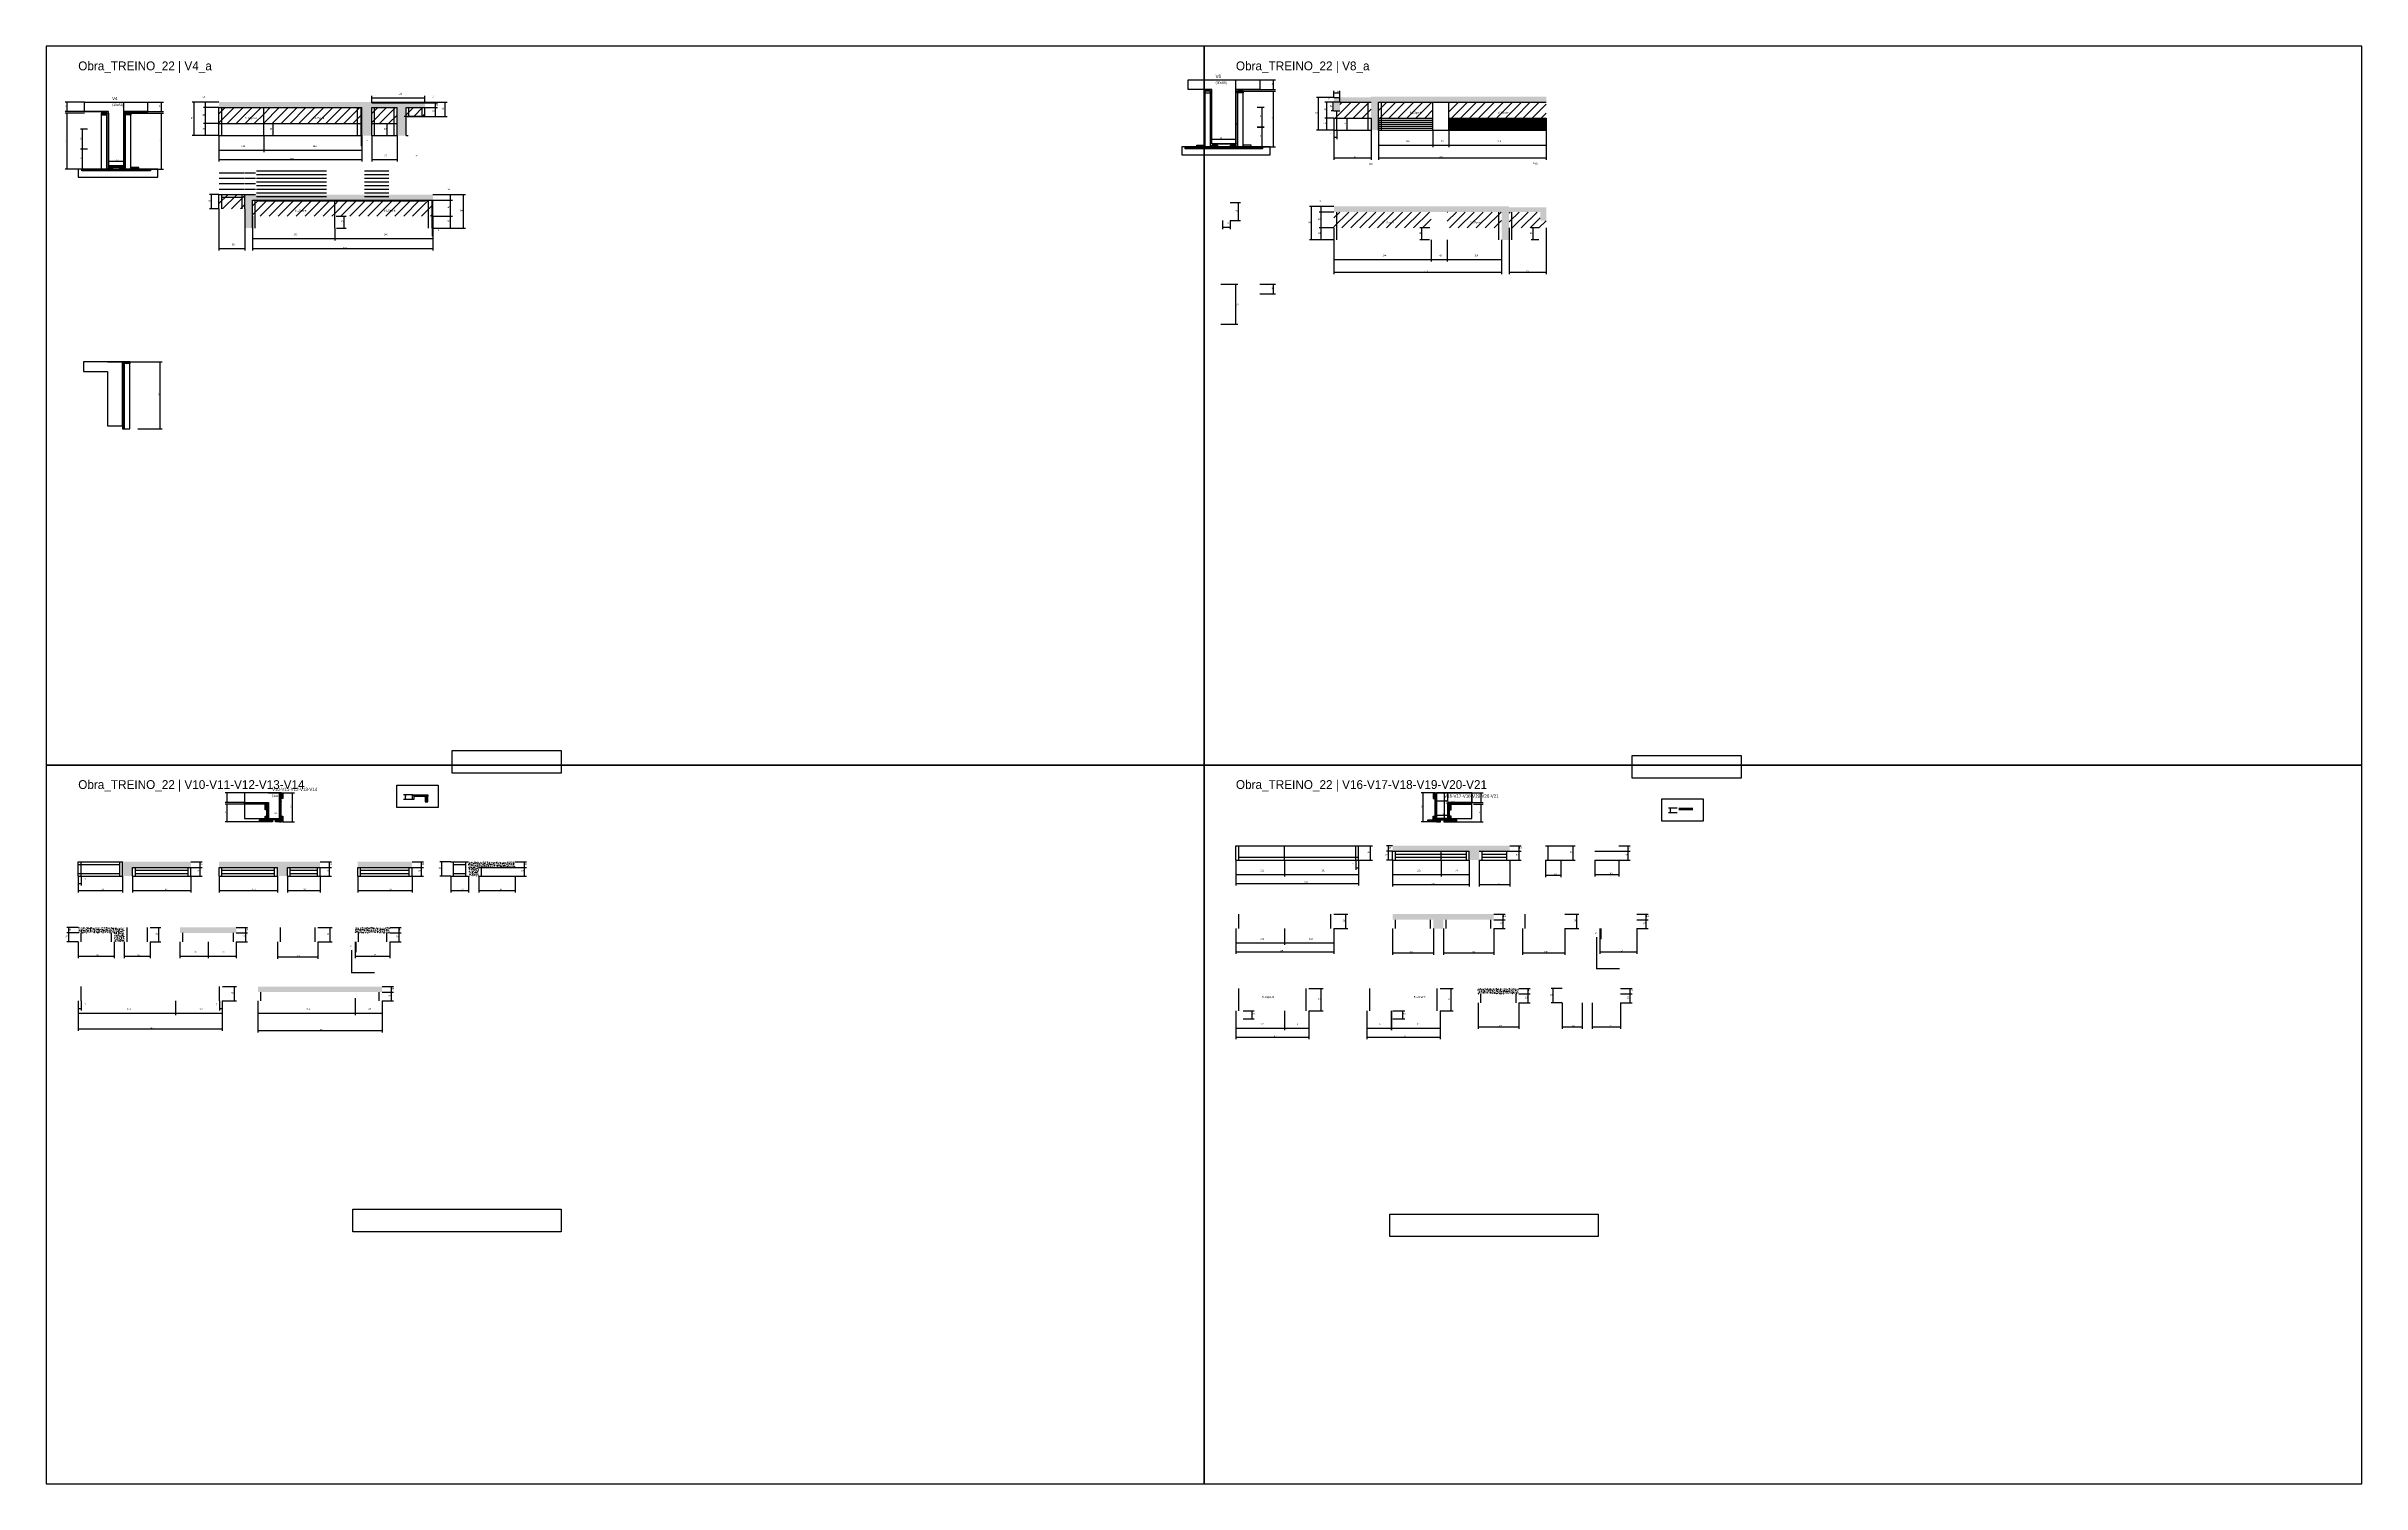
# Model space of a CAD drawing. Header units: metres. Extents: x -41 to 34840, y -36000 to 1848.
# Drawn here: x 29000 to 34800, y -28800 to -25200 of the extents above; entities that cross this region are included whole.
import ezdxf

# ---------------------------------------------------------------- set-up
doc = ezdxf.new("R2010")
doc.units = ezdxf.units.M
for name, color, linetype in [('CELL_BORDER', 8, 'Continuous'), ('CONCRETO', 251, 'Continuous'), ('COTA', 4, 'Continuous'), ('Cota Seção (2x)', 4, 'Continuous'), ('Hachura', 253, 'Continuous'), ('LABEL_ID', 3, 'Continuous'), ('Madeira', 126, 'Continuous'), ('NOMENCLATURA', 7, 'Continuous'), ('Painéis', 200, 'Continuous'), ('SARR_2.2x7', 40, 'Continuous'), ('SCO-___-LAJ', 4, 'Continuous'), ('Texto Seção', 7, 'Continuous')]:
    doc.layers.add(name, color=color, linetype=linetype)

msp = doc.modelspace()

# ---------------------------------------------------------------- hatches: boundary and pattern name
at = {"layer": 'COTA'}
h = msp.add_hatch(dxfattribs=at)
h.set_pattern_fill('AR-CONC', scale=0.03)
h.paths.add_polyline_path([(29815.5, -25353.6), (29878.5, -25353.6), (29878.5, -25423.6), (29901.5, -25423.6), (29901.5, -25375.6), (29901.5, -25353.6), (29948.5, -25353.6), (29948.5, -25341.6), (29815.5, -25341.6), (29815.5, -25339.6), (29432.5, -25339.6), (29432.5, -25353.6), (29790.5, -25353.6), (29790.5, -25423.6), (29815.5, -25423.6)])
h = msp.add_hatch(dxfattribs=at)
h.set_pattern_fill('AR-CONC', scale=0.03)
h.paths.add_polyline_path([(32337.4, -25339.9), (32757.4, -25339.9), (32757.4, -25325.9), (32318.4, -25325.9), (32318.4, -25327.9), (32225.4, -25327.9), (32225.4, -25361.9), (32240.4, -25361.9), (32240.4, -25339.9), (32318.4, -25339.9), (32318.4, -25409.9), (32337.4, -25409.9)])
h = msp.add_hatch(dxfattribs=at)
h.set_pattern_fill('AR-CONC', scale=0.03)
h.paths.add_polyline_path([(29516.5, -25585.2), (29968.5, -25585.2), (29968.5, -25571.2), (29497.5, -25571.2), (29497.5, -25607.2), (29497.5, -25655.2), (29516.5, -25655.2)])
h = msp.add_hatch(dxfattribs=at)
h.set_pattern_fill('AR-CONC', scale=0.03)
h.paths.add_polyline_path([(32664.4, -25615), (32742.4, -25615), (32742.4, -25637), (32757.4, -25637), (32757.4, -25603), (32664.4, -25603), (32664.4, -25601), (32225.4, -25601), (32225.4, -25615), (32645.4, -25615), (32645.4, -25685), (32664.4, -25685)])
h = msp.add_hatch(dxfattribs=at)
h.set_pattern_fill('AR-CONC', scale=0.03)
h.paths.add_polyline_path([(29190.9, -27242.4), (29190.9, -27278.4), (29216.2, -27278.4), (29216.2, -27256.4), (29362.1, -27256.4), (29362.1, -27242.4)])
h = msp.add_hatch(dxfattribs=at)
h.set_pattern_fill('AR-CONC', scale=0.03)
h.paths.add_polyline_path([(29604.1, -27256.4), (29686, -27256.4), (29686, -27242.4), (29432.9, -27242.4), (29432.9, -27256.4), (29578.8, -27256.4), (29578.8, -27278.4), (29604.1, -27278.4)])
h = msp.add_hatch(dxfattribs=at)
h.set_pattern_fill('AR-CONC', scale=0.03)
h.paths.add_polyline_path([(29916.2, -27256.4), (29916.2, -27242.4), (29780.2, -27242.4), (29780.2, -27256.4)])
h = msp.add_hatch(dxfattribs=at)
h.set_pattern_fill('AR-CONC', scale=0.03)
h.paths.add_polyline_path([(30058, -27278.4), (30083.3, -27278.4), (30083.3, -27256.4), (30174.3, -27256.4), (30174.3, -27242.4), (30058, -27242.4)])
h = msp.add_hatch(dxfattribs=at)
h.set_pattern_fill('AR-CONC', scale=0.03)
h.paths.add_polyline_path([(32564.5, -27216.2), (32564.5, -27238.2), (32589.7, -27238.2), (32589.7, -27216.2), (32665.7, -27216.2), (32665.7, -27202.2), (32372.5, -27202.2), (32372.5, -27216.2)])
h = msp.add_hatch(dxfattribs=at)
h.set_pattern_fill('AR-CONC', scale=0.03)
h.paths.add_polyline_path([(32474.5, -27387.5), (32474.5, -27409.5), (32499.7, -27409.5), (32499.7, -27387.5), (32625.7, -27387.5), (32625.7, -27373.5), (32372.5, -27373.5), (32372.5, -27387.5)])
h = msp.add_hatch(dxfattribs=at)
h.set_pattern_fill('AR-CONC', scale=0.03)
h.paths.add_polyline_path([(29195.2, -27406.7), (29080, -27406.7), (29080, -27420.7), (29169.9, -27420.7), (29169.9, -27442.7), (29195.2, -27442.7)])
h = msp.add_hatch(dxfattribs=at)
h.set_pattern_fill('AR-CONC', scale=0.03)
h.paths.add_polyline_path([(29475.7, -27420.7), (29475.7, -27406.7), (29334.8, -27406.7), (29334.8, -27420.7)])
h = msp.add_hatch(dxfattribs=at)
h.set_pattern_fill('AR-CONC', scale=0.03)
h.paths.add_polyline_path([(29860.3, -27420.7), (29860.3, -27406.7), (29773.4, -27406.7), (29773.4, -27420.7)])
h = msp.add_hatch(dxfattribs=at)
h.set_pattern_fill('AR-CONC', scale=0.03)
h.paths.add_polyline_path([(29841, -27568.8), (29841, -27554.8), (29530, -27554.8), (29530, -27568.8)])
h = msp.add_hatch(dxfattribs=at)
h.set_pattern_fill('AR-CONC', scale=0.03)
h.paths.add_polyline_path([(32688.6, -27573.4), (32688.6, -27559.4), (32586.6, -27559.4), (32586.6, -27573.4)])
at = {"layer": 'Hachura'}
h = msp.add_hatch(dxfattribs=at)
h.set_pattern_fill('ANSI31', scale=5)
h.paths.add_polyline_path([(29948.5, -25341.6), (29948.5, -25339.6), (29815.5, -25339.6), (29815.5, -25341.6)])
h = msp.add_hatch(dxfattribs=at)
h.set_pattern_fill('ANSI31', scale=5)
h.paths.add_polyline_path([(32318.4, -25379.9), (32318.4, -25339.9), (32240.4, -25339.9), (32240.4, -25361.9), (32225.4, -25361.9), (32225.4, -25379.9)])
h = msp.add_hatch(dxfattribs=at)
h.set_pattern_fill('ANSI31', scale=5)
h.paths.add_polyline_path([(32473.4, -25379.9), (32473.4, -25339.9), (32337.4, -25339.9), (32337.4, -25379.9)])
h = msp.add_hatch(dxfattribs=at)
h.set_pattern_fill('ANSI31', scale=5)
h.paths.add_polyline_path([(32757.4, -25379.9), (32757.4, -25339.9), (32513.4, -25339.9), (32513.4, -25379.9)])
h = msp.add_hatch(dxfattribs=at)
h.set_pattern_fill('ANSI31', scale=0.5)
h.paths.add_polyline_path([(29137.8, -25367.6), (29137.8, -25372), (29137.8, -25372), (29151.8, -25372), (29151.8, -25372), (29151.8, -25367.6), (29151.8, -25367.6), (29137.8, -25367.6)])
h = msp.add_hatch(color=8, dxfattribs=at)
h.dxf.hatch_style = 1
h.paths.add_polyline_path([(29151.8, -25367.6), (29155.8, -25367.6), (29155.8, -25367.6), (29155.8, -25507.6), (29155.8, -25507.6), (29151.8, -25507.6), (29151.8, -25507.6), (29151.8, -25367.6)])
h = msp.add_hatch(color=8, dxfattribs=at)
h.dxf.hatch_style = 1
h.paths.add_polyline_path([(29253.8, -25367.6), (29253.8, -25363.6), (29253.8, -25363.6), (29193.8, -25363.6), (29193.8, -25363.6), (29193.8, -25367.6), (29193.8, -25367.6), (29253.8, -25367.6)])
h = msp.add_hatch(color=8, dxfattribs=at)
h.dxf.hatch_style = 1
h.paths.add_polyline_path([(29197.8, -25367.6), (29193.8, -25367.6), (29193.8, -25367.6), (29193.8, -25507.6), (29193.8, -25507.6), (29197.8, -25507.6), (29197.8, -25507.6), (29197.8, -25367.6)])
h = msp.add_hatch(dxfattribs=at)
h.set_pattern_fill('ANSI31', scale=0.5)
h.paths.add_polyline_path([(29211.8, -25367.6), (29211.8, -25372), (29211.8, -25372), (29197.8, -25372), (29197.8, -25372), (29197.8, -25367.6), (29197.8, -25367.6), (29211.8, -25367.6)])
h = msp.add_hatch(dxfattribs=at)
h.set_pattern_fill('ANSI31', scale=5)
h.paths.add_polyline_path([(29544.5, -25393.6), (29544.5, -25353.6), (29432.5, -25353.6), (29432.5, -25393.6)])
h = msp.add_hatch(dxfattribs=at)
h.set_pattern_fill('ANSI31', scale=5)
h.paths.add_polyline_path([(29432.5, -25353.6), (29432.5, -25393.6), (29544.5, -25393.6), (29544.5, -25353.6)])
h = msp.add_hatch(dxfattribs=at)
h.set_pattern_fill('ANSI31', scale=5)
h.paths.add_polyline_path([(29544.5, -25353.6), (29544.5, -25393.6), (29788.5, -25393.6), (29788.5, -25353.6)])
h = msp.add_hatch(dxfattribs=at)
h.set_pattern_fill('ANSI31', scale=5)
h.paths.add_polyline_path([(29788.5, -25393.6), (29788.5, -25353.6), (29544.5, -25353.6), (29544.5, -25393.6)])
h = msp.add_hatch(dxfattribs=at)
h.set_pattern_fill('ANSI31', scale=5)
h.paths.add_polyline_path([(29878.5, -25393.6), (29878.5, -25353.6), (29815.5, -25353.6), (29815.5, -25393.6)])
h = msp.add_hatch(dxfattribs=at)
h.set_pattern_fill('ANSI31', scale=5)
h.paths.add_polyline_path([(29815.5, -25393.6), (29878.5, -25393.6), (29878.5, -25353.6), (29815.5, -25353.6)])
h = msp.add_hatch(dxfattribs=at)
h.set_pattern_fill('ANSI31', scale=5)
h.paths.add_polyline_path([(29948.5, -25375.6), (29948.5, -25353.6), (29901.5, -25353.6), (29901.5, -25375.6)])
h = msp.add_hatch(dxfattribs=at)
h.set_pattern_fill('ANSI31', scale=5)
h.paths.add_polyline_path([(29948.5, -25375.6), (29948.5, -25353.6), (29901.5, -25353.6), (29901.5, -25375.6)])
h = msp.add_hatch(color=8, dxfattribs=at)
h.dxf.hatch_style = 1
h.paths.add_polyline_path([(29155.8, -25503.2), (29155.8, -25499.6), (29155.8, -25499.6), (29193.8, -25499.6), (29193.8, -25499.6), (29193.8, -25503.2), (29193.8, -25503.2), (29155.8, -25503.2)])
h = msp.add_hatch(dxfattribs=at)
h.set_pattern_fill('ANSI31', scale=0.5)
h.paths.add_polyline_path([(29155.8, -25507.6), (29155.8, -25503.2), (29155.8, -25503.2), (29165.8, -25503.2), (29165.8, -25503.2), (29165.8, -25507.6), (29165.8, -25507.6), (29155.8, -25507.6)])
h = msp.add_hatch(dxfattribs=at)
h.set_pattern_fill('ANSI31', scale=0.5)
h.paths.add_polyline_path([(29183.8, -25507.6), (29183.8, -25503.2), (29183.8, -25503.2), (29193.8, -25503.2), (29193.8, -25503.2), (29193.8, -25507.6), (29193.8, -25507.6), (29183.8, -25507.6)])
h = msp.add_hatch(dxfattribs=at)
h.set_pattern_fill('ANSI31', scale=0.5)
h.paths.add_polyline_path([(29231.8, -25507.6), (29231.8, -25503.2), (29231.8, -25503.2), (29211.8, -25503.2), (29211.8, -25503.2), (29211.8, -25507.6), (29211.8, -25507.6), (29231.8, -25507.6)])
h = msp.add_hatch(dxfattribs=at)
h.set_pattern_fill('ANSI31', scale=5)
h.paths.add_polyline_path([(29497.5, -25571.2), (29432.5, -25571.2), (29432.5, -25607.2), (29497.5, -25607.2)])
h = msp.add_hatch(dxfattribs=at)
h.set_pattern_fill('ANSI31', scale=5)
h.paths.add_polyline_path([(29722.5, -25625.2), (29722.5, -25585.2), (29516.5, -25585.2), (29516.5, -25625.2)])
h = msp.add_hatch(dxfattribs=at)
h.set_pattern_fill('ANSI31', scale=5)
h.paths.add_polyline_path([(29966.5, -25625.2), (29966.5, -25585.2), (29722.5, -25585.2), (29722.5, -25625.2)])
h = msp.add_hatch(dxfattribs=at)
h.set_pattern_fill('ANSI31', scale=5)
h.paths.add_polyline_path([(32225.4, -25615), (32225.4, -25655), (32469.4, -25655), (32469.4, -25615)])
h = msp.add_hatch(dxfattribs=at)
h.set_pattern_fill('ANSI31', scale=5)
h.paths.add_polyline_path([(32509.4, -25615), (32509.4, -25655), (32645.4, -25655), (32645.4, -25615)])
h = msp.add_hatch(dxfattribs=at)
h.set_pattern_fill('ANSI31', scale=5)
h.paths.add_polyline_path([(32757.4, -25655), (32757.4, -25637), (32742.4, -25637), (32742.4, -25615), (32664.4, -25615), (32664.4, -25655)])
h = msp.add_hatch(color=8, dxfattribs=at)
h.dxf.hatch_style = 1
h.paths.add_polyline_path([(29195.1, -25990.2), (29191.1, -25990.2), (29191.1, -25990.2), (29191.1, -26158.2), (29191.1, -26158.2), (29195.1, -26158.2), (29195.1, -26158.2), (29195.1, -25990.2)])
h = msp.add_hatch(dxfattribs=at)
h.set_pattern_fill('ANSI31', scale=0.5)
h.paths.add_polyline_path([(29209.1, -25990.2), (29209.1, -25994.6), (29209.1, -25994.6), (29195.1, -25994.6), (29195.1, -25994.6), (29195.1, -25990.2), (29195.1, -25990.2), (29209.1, -25990.2)])
h = msp.add_hatch(color=8, dxfattribs=at)
h.dxf.hatch_style = 1
h.paths.add_polyline_path([(29588.5, -27070), (29584.5, -27070), (29584.5, -27070), (29584.5, -27142), (29584.5, -27142), (29588.5, -27142), (29588.5, -27142), (29588.5, -27070)])
h = msp.add_hatch(dxfattribs=at)
h.set_pattern_fill('ANSI31', scale=0.5)
h.paths.add_polyline_path([(29592.9, -27084), (29588.5, -27084), (29588.5, -27084), (29588.5, -27070), (29588.5, -27070), (29592.9, -27070), (29592.9, -27070), (29592.9, -27084)])
h = msp.add_hatch(dxfattribs=at)
h.set_pattern_fill('ANSI31', scale=0.5)
h.paths.add_polyline_path([(32478.7, -27070), (32474.3, -27070), (32474.3, -27070), (32474.3, -27084), (32474.3, -27084), (32478.7, -27084), (32478.7, -27084), (32478.7, -27070)])
h = msp.add_hatch(color=8, dxfattribs=at)
h.dxf.hatch_style = 1
h.paths.add_polyline_path([(32478.7, -27070), (32482.7, -27070), (32482.7, -27070), (32482.7, -27142), (32482.7, -27142), (32478.7, -27142), (32478.7, -27142), (32478.7, -27070)])
h = msp.add_hatch(color=8, dxfattribs=at)
h.dxf.hatch_style = 1
h.paths.add_polyline_path([(29496.5, -27098), (29496.5, -27094), (29496.5, -27094), (29556.5, -27094), (29556.5, -27094), (29556.5, -27098), (29556.5, -27098), (29496.5, -27098)])
h = msp.add_hatch(dxfattribs=at)
h.set_pattern_fill('ANSI31', scale=0.5)
h.paths.add_polyline_path([(29548.1, -27137.6), (29548.1, -27142), (29548.1, -27142), (29534.1, -27142), (29534.1, -27142), (29534.1, -27137.6), (29534.1, -27137.6), (29548.1, -27137.6)])
h = msp.add_hatch(dxfattribs=at)
h.set_pattern_fill('ANSI31', scale=0.5)
h.paths.add_polyline_path([(29552.5, -27112), (29548.1, -27112), (29548.1, -27112), (29548.1, -27098), (29548.1, -27098), (29552.5, -27098), (29552.5, -27098), (29552.5, -27112)])
h = msp.add_hatch(dxfattribs=at)
h.set_pattern_fill('ANSI31', scale=0.5)
h.paths.add_polyline_path([(29552.5, -27142), (29548.1, -27142), (29548.1, -27142), (29548.1, -27128), (29548.1, -27128), (29552.5, -27128), (29552.5, -27128), (29552.5, -27142)])
h = msp.add_hatch(color=8, dxfattribs=at)
h.dxf.hatch_style = 1
h.paths.add_polyline_path([(29552.5, -27098), (29556.5, -27098), (29556.5, -27098), (29556.5, -27142), (29556.5, -27142), (29552.5, -27142), (29552.5, -27142), (29552.5, -27098)])
h = msp.add_hatch(color=8, dxfattribs=at)
h.dxf.hatch_style = 1
h.paths.add_polyline_path([(29556.5, -27137.6), (29556.5, -27134), (29556.5, -27134), (29584.5, -27134), (29584.5, -27134), (29584.5, -27137.6), (29584.5, -27137.6), (29556.5, -27137.6)])
h = msp.add_hatch(dxfattribs=at)
h.set_pattern_fill('ANSI31', scale=0.5)
h.paths.add_polyline_path([(29556.5, -27142), (29556.5, -27137.6), (29556.5, -27137.6), (29566.5, -27137.6), (29566.5, -27137.6), (29566.5, -27142), (29566.5, -27142), (29556.5, -27142)])
h = msp.add_hatch(dxfattribs=at)
h.set_pattern_fill('ANSI31', scale=0.5)
h.paths.add_polyline_path([(29574.5, -27142), (29574.5, -27137.6), (29574.5, -27137.6), (29584.5, -27137.6), (29584.5, -27137.6), (29584.5, -27142), (29584.5, -27142), (29574.5, -27142)])
h = msp.add_hatch(dxfattribs=at)
h.set_pattern_fill('ANSI31', scale=0.5)
h.paths.add_polyline_path([(29592.9, -27142), (29588.5, -27142), (29588.5, -27142), (29588.5, -27128), (29588.5, -27128), (29592.9, -27128), (29592.9, -27128), (29592.9, -27142)])
h = msp.add_hatch(dxfattribs=at)
h.set_pattern_fill('ANSI31', scale=0.5)
h.paths.add_polyline_path([(32460.3, -27142), (32460.3, -27137.6), (32460.3, -27137.6), (32474.3, -27137.6), (32474.3, -27137.6), (32474.3, -27142), (32474.3, -27142), (32460.3, -27142)])
h = msp.add_hatch(dxfattribs=at)
h.set_pattern_fill('ANSI31', scale=0.5)
h.paths.add_polyline_path([(32478.7, -27142), (32474.3, -27142), (32474.3, -27142), (32474.3, -27128), (32474.3, -27128), (32478.7, -27128), (32478.7, -27128), (32478.7, -27142)])
h = msp.add_hatch(color=8, dxfattribs=at)
h.dxf.hatch_style = 1
h.paths.add_polyline_path([(32510.7, -27137.6), (32510.7, -27134), (32510.7, -27134), (32482.7, -27134), (32482.7, -27134), (32482.7, -27137.6), (32482.7, -27137.6), (32510.7, -27137.6)])
h = msp.add_hatch(dxfattribs=at)
h.set_pattern_fill('ANSI31', scale=0.5)
h.paths.add_polyline_path([(32492.7, -27142), (32492.7, -27137.6), (32492.7, -27137.6), (32482.7, -27137.6), (32482.7, -27137.6), (32482.7, -27142), (32482.7, -27142), (32492.7, -27142)])
h = msp.add_hatch(dxfattribs=at)
h.set_pattern_fill('ANSI31', scale=0.5)
h.paths.add_polyline_path([(32510.7, -27142), (32510.7, -27137.6), (32510.7, -27137.6), (32500.7, -27137.6), (32500.7, -27137.6), (32500.7, -27142), (32500.7, -27142), (32510.7, -27142)])
h = msp.add_hatch(color=8, dxfattribs=at)
h.dxf.hatch_style = 1
h.paths.add_polyline_path([(32570.7, -27098), (32570.7, -27094), (32570.7, -27094), (32510.7, -27094), (32510.7, -27094), (32510.7, -27098), (32510.7, -27098), (32570.7, -27098)])
h = msp.add_hatch(color=8, dxfattribs=at)
h.dxf.hatch_style = 1
h.paths.add_polyline_path([(32514.7, -27098), (32510.7, -27098), (32510.7, -27098), (32510.7, -27142), (32510.7, -27142), (32514.7, -27142), (32514.7, -27142), (32514.7, -27098)])
h = msp.add_hatch(dxfattribs=at)
h.set_pattern_fill('ANSI31', scale=0.5)
h.paths.add_polyline_path([(32519.1, -27098), (32514.7, -27098), (32514.7, -27098), (32514.7, -27112), (32514.7, -27112), (32519.1, -27112), (32519.1, -27112), (32519.1, -27098)])
h = msp.add_hatch(dxfattribs=at)
h.set_pattern_fill('ANSI31', scale=0.5)
h.paths.add_polyline_path([(32519.1, -27128), (32514.7, -27128), (32514.7, -27128), (32514.7, -27142), (32514.7, -27142), (32519.1, -27142), (32519.1, -27142), (32519.1, -27128)])
h = msp.add_hatch(dxfattribs=at)
h.set_pattern_fill('ANSI31', scale=0.5)
h.paths.add_polyline_path([(32533.1, -27142), (32533.1, -27137.6), (32533.1, -27137.6), (32519.1, -27137.6), (32519.1, -27137.6), (32519.1, -27142), (32519.1, -27142), (32533.1, -27142)])
at = {"layer": 'Madeira'}
h = msp.add_hatch(dxfattribs=at)
h.set_pattern_fill('ANSI31', scale=0.2)
h.paths.add_polyline_path([(29956, -27078.1), (29949, -27078.1), (29949, -27092.1), (29956, -27092.1)])

# ---------------------------------------------------------------- linework, layer by layer
for points in [[(29878.3, -27050.9), (29981.8, -27050.9), (29981.8, -27106.7), (29878.3, -27106.7)], [(33046.6, -27084.4), (33150.1, -27084.4), (33150.1, -27140.3), (33046.6, -27140.3)]]:
    msp.add_lwpolyline(points, close=True)
at = {"layer": 'CELL_BORDER'}
for points in [[(29000, -27000), (31900, -27000), (31900, -25200), (29000, -25200)], [(31900, -27000), (34800, -27000), (34800, -25200), (31900, -25200)], [(29000, -28800), (31900, -28800), (31900, -27000), (29000, -27000)], [(31900, -28800), (34800, -28800), (34800, -27000), (31900, -27000)]]:
    msp.add_lwpolyline(points, close=True, dxfattribs=at)
at = {"layer": 'CONCRETO'}
for points in [[(31980, -25308), (31980, -25318), (31980, -25444), (31920, -25444), (31920, -25308), (31860, -25308), (31860, -25284), (31980, -25284), (32040, -25284), (32040, -25308)], [(29193.8, -25363.6), (29193.8, -25373.6), (29193.8, -25499.6), (29155.8, -25499.6), (29155.8, -25363.6), (29095.8, -25363.6), (29095.8, -25339.6), (29193.8, -25339.6), (29253.8, -25339.6), (29253.8, -25363.6)], [(29191.1, -26010.2), (29191.1, -25990.2), (29093.1, -25990.2), (29093.1, -26014.2), (29153.1, -26014.2), (29153.1, -26150.2), (29191.1, -26150.2), (29191.1, -26010.2)], [(29496.5, -27070), (29496.5, -27094), (29556.5, -27094), (29556.5, -27134), (29584.5, -27134), (29584.5, -27090), (29584.5, -27070), (29556.5, -27070), (29556.5, -27070)], [(29496.5, -27134), (29584.5, -27134), (29584.5, -27070), (29496.5, -27070)], [(32482.7, -27090), (32510.4, -27090), (32510.4, -27070), (32482.7, -27070)], [(32482.7, -27134), (32570.7, -27134), (32570.7, -27070), (32482.7, -27070)]]:
    msp.add_lwpolyline(points, close=True, dxfattribs=at)
for points in [[(32482.7, -27090), (32482.7, -27070), (32510.4, -27070)], [(32510.4, -27070), (32570.7, -27070), (32570.7, -27094), (32510.7, -27094), (32510.7, -27134), (32482.7, -27134), (32482.7, -27090), (32482.7, -27090)]]:
    msp.add_lwpolyline(points, dxfattribs=at)
at = {"layer": 'COTA'}
for p, q in [((32040, -25284), (32079.5, -25284)), ((32074.5, -25308), (32074.5, -25284)), ((29095.8, -25339.6), (29047.5, -25339.6)), ((29052.5, -25363.6), (29052.5, -25339.6)), ((29253.8, -25339.6), (29293.3, -25339.6)), ((29288.3, -25363.6), (29288.3, -25339.6)), ((29432.5, -25339.6), (29365.3, -25339.6)), ((29370.3, -25423.6), (29370.3, -25339.6)), ((29432.5, -25339.6), (29394, -25339.6)), ((29399, -25353.6), (29399, -25339.6)), ((29815.5, -25339.6), (29815.5, -25324.3)), ((29815.5, -25329.3), (29948.5, -25329.3)), ((29948.5, -25339.6), (29948.5, -25324.3)), ((29948.5, -25339.6), (29980, -25339.6)), ((29948.5, -25339.6), (30003.8, -25339.6)), ((29948.5, -25341.6), (29980, -25341.6)), ((29948.5, -25341.6), (29980, -25341.6)), ((29975, -25341.6), (29975, -25339.6)), ((29975, -25353.6), (29975, -25341.6)), ((29998.8, -25375.6), (29998.8, -25339.6)), ((31998, -25312), (32079.5, -25312)), ((32040, -25308), (32079.5, -25308)), ((32074.5, -25452), (32074.5, -25312)), ((32225.4, -25327.9), (32181.8, -25327.9)), ((32186.8, -25409.9), (32186.8, -25327.9)), ((32240.4, -25339.9), (32203, -25339.9)), ((32208, -25379.9), (32208, -25339.9)), ((32240.4, -25339.9), (32218.2, -25339.9)), ((32223.2, -25361.9), (32223.2, -25339.9)), ((32225.4, -25327.9), (32225.4, -25311.2)), ((32225.4, -25316.2), (32240.4, -25316.2)), ((32225.4, -25327.9), (32225.4, -25322.9)), ((32225.4, -25327.9), (32240.4, -25327.9)), ((32240.4, -25339.9), (32240.4, -25311.2)), ((32240.4, -25339.9), (32240.4, -25322.9)), ((29095.8, -25363.6), (29047.5, -25363.6)), ((29095.8, -25367.6), (29047.5, -25367.6)), ((29052.5, -25507.6), (29052.5, -25367.6)), ((29211.8, -25367.6), (29293.3, -25367.6)), ((29253.8, -25363.6), (29293.3, -25363.6)), ((29288.3, -25507.6), (29288.3, -25367.6)), ((29432.5, -25353.6), (29394, -25353.6)), ((29432.5, -25353.6), (29394, -25353.6)), ((29432.5, -25393.6), (29394, -25393.6)), ((29432.5, -25393.6), (29394, -25393.6)), ((29399, -25393.6), (29399, -25353.6)), ((29399, -25423.6), (29399, -25393.6)), ((29548, -25393.6), (29573, -25393.6)), ((29568, -25423.6), (29568, -25393.6)), ((29847, -25393.6), (29858.8, -25393.6)), ((29853.8, -25423.6), (29853.8, -25393.6)), ((29948.5, -25375.6), (29896.5, -25375.6)), ((29901.5, -25423.6), (29901.5, -25375.6)), ((29948.5, -25353.6), (29980, -25353.6)), ((29948.5, -25353.6), (29980, -25353.6)), ((29948.5, -25375.6), (29980, -25375.6)), ((29948.5, -25375.6), (30003.8, -25375.6)), ((29975, -25375.6), (29975, -25353.6)), ((32033, -25352.1), (32050.6, -25352.1)), ((32033, -25402), (32050.6, -25402)), ((32033, -25402.1), (32050.6, -25402.1)), ((32045.6, -25402), (32045.6, -25352.1)), ((32045.6, -25452), (32045.6, -25402.1)), ((32225.3, -25379.9), (32203, -25379.9)), ((32225.3, -25379.9), (32203, -25379.9)), ((32208, -25409.9), (32208, -25379.9)), ((32225.4, -25361.9), (32218.2, -25361.9)), ((32225.4, -25379.9), (32225.4, -25484.5)), ((32243.9, -25379.9), (32263.3, -25379.9)), ((32258.3, -25409.9), (32258.3, -25379.9)), ((32318.4, -25379.9), (32318.4, -25484.5)), ((32337.4, -25379.9), (32337.4, -25484.5)), ((32337.4, -25379.9), (32337.4, -25452.9)), ((32516.9, -25379.9), (32541.8, -25379.9)), ((32536.8, -25409.9), (32536.8, -25379.9)), ((32757.4, -25379.9), (32757.4, -25484.5)), ((29102.8, -25407.6), (29085.3, -25407.6)), ((29102.8, -25457.6), (29085.3, -25457.6)), ((29102.8, -25457.6), (29085.3, -25457.6)), ((29090.3, -25457.6), (29090.3, -25407.6)), ((29090.3, -25507.6), (29090.3, -25457.6)), ((29432.5, -25423.6), (29365.3, -25423.6)), ((29432.5, -25423.6), (29394, -25423.6)), ((29432.5, -25423.6), (29432.5, -25465.1)), ((29432.5, -25423.6), (29432.5, -25488.8)), ((29432.5, -25460.1), (29544.5, -25460.1)), ((29544.5, -25423.6), (29544.5, -25465.1)), ((29544.5, -25423.6), (29544.5, -25465.1)), ((29544.5, -25460.1), (29790.5, -25460.1)), ((29548.8, -25423.6), (29573, -25423.6)), ((29788.5, -25423.6), (29788.5, -25449.8)), ((29788.5, -25444.8), (29790.5, -25444.8)), ((29790.5, -25423.6), (29790.5, -25465.1)), ((29790.5, -25423.6), (29790.5, -25488.8)), ((29790.5, -25423.6), (29790.5, -25449.8)), ((29815.5, -25423.6), (29815.5, -25488.8)), ((29847, -25423.6), (29858.8, -25423.6)), ((29878.5, -25423.6), (29878.5, -25488.8)), ((29901.5, -25423.6), (29906.5, -25423.6)), ((32018, -25452), (32079.5, -25452)), ((32033, -25452), (32050.6, -25452)), ((32225.4, -25409.9), (32181.8, -25409.9)), ((32225.4, -25409.9), (32203, -25409.9)), ((32225.4, -25409.9), (32225.4, -25432.4)), ((32225.4, -25427.4), (32232.4, -25427.4)), ((32232.4, -25409.9), (32232.4, -25432.4)), ((32243.9, -25409.9), (32263.3, -25409.9)), ((32337.4, -25447.9), (32473.4, -25447.9)), ((32473.4, -25409.9), (32473.4, -25452.9)), ((32473.4, -25409.9), (32473.4, -25452.9)), ((32473.4, -25447.9), (32513.4, -25447.9)), ((32513.4, -25409.9), (32513.4, -25452.9)), ((32513.4, -25409.9), (32513.4, -25452.9)), ((32513.4, -25447.9), (32757.4, -25447.9)), ((32517.6, -25409.9), (32541.8, -25409.9)), ((32757.4, -25409.9), (32757.4, -25452.9)), ((29117.8, -25507.6), (29047.5, -25507.6)), ((29102.8, -25507.6), (29085.3, -25507.6)), ((29231.8, -25507.6), (29293.3, -25507.6)), ((29432.5, -25483.8), (29790.5, -25483.8)), ((29815.5, -25483.8), (29878.5, -25483.8)), ((32225.4, -25479.5), (32318.4, -25479.5)), ((32337.4, -25479.5), (32757.4, -25479.5)), ((29432.5, -25571.2), (29408.8, -25571.2)), ((29413.8, -25607.2), (29413.8, -25571.2)), ((29968.5, -25571.2), (30017.8, -25571.2)), ((29968.5, -25571.2), (30049.8, -25571.2)), ((30012.8, -25585.2), (30012.8, -25571.2)), ((30044.8, -25655.2), (30044.8, -25571.2)), ((29432.5, -25607.2), (29408.8, -25607.2)), ((29432.5, -25607.2), (29432.5, -25711.5)), ((29497.5, -25607.2), (29497.5, -25711.5)), ((29516.5, -25625.2), (29516.5, -25686.5)), ((29516.5, -25625.2), (29516.5, -25711.5)), ((29726, -25625.2), (29751, -25625.2)), ((29746, -25655.2), (29746, -25625.2)), ((29966.5, -25625.2), (30017.8, -25625.2)), ((29968.5, -25585.2), (30017.8, -25585.2)), ((29968.5, -25585.2), (30017.8, -25585.2)), ((29968.5, -25625.2), (29968.5, -25686.5)), ((29968.5, -25625.2), (29968.5, -25711.5)), ((29968.5, -25625.2), (30017.8, -25625.2)), ((30012.8, -25625.2), (30012.8, -25585.2)), ((30012.8, -25655.2), (30012.8, -25625.2)), ((31965.6, -25591.2), (31991.4, -25591.2)), ((31986.4, -25636.2), (31986.4, -25591.2)), ((32225.4, -25601), (32164, -25601)), ((32169, -25685), (32169, -25601)), ((32225.4, -25601), (32188.8, -25601)), ((32225.4, -25615), (32188.8, -25615)), ((32225.4, -25615), (32188.8, -25615)), ((32193.8, -25615), (32193.8, -25601)), ((32193.8, -25655), (32193.8, -25615)), ((29516.5, -25681.5), (29722.5, -25681.5)), ((29722.5, -25655.2), (29722.5, -25686.5)), ((29722.5, -25655.2), (29722.5, -25686.5)), ((29722.5, -25681.5), (29968.5, -25681.5)), ((29726.8, -25655.2), (29751, -25655.2)), ((29966.5, -25649.1), (29966.5, -25675.3)), ((29966.5, -25655.2), (30049.8, -25655.2)), ((29966.5, -25670.3), (29968.5, -25670.3)), ((29968.5, -25649.1), (29968.5, -25675.3)), ((29968.5, -25655.2), (30017.8, -25655.2)), ((31946.6, -25636.2), (31946.6, -25658.3)), ((31946.6, -25653.3), (31965.6, -25653.3)), ((31965.6, -25636.2), (31991.4, -25636.2)), ((31965.6, -25636.2), (31965.6, -25658.3)), ((32225.4, -25685), (32164, -25685)), ((32225.4, -25655), (32188.8, -25655)), ((32225.4, -25655), (32188.8, -25655)), ((32225.4, -25685), (32188.8, -25685)), ((32193.8, -25685), (32193.8, -25655)), ((32225.4, -25655), (32225.4, -25770.6)), ((32225.4, -25685), (32225.4, -25739)), ((32465.9, -25655), (32440.9, -25655)), ((32465.2, -25685), (32440.9, -25685)), ((32445.9, -25685), (32445.9, -25655)), ((32469.4, -25685), (32469.4, -25739)), ((32469.4, -25685), (32469.4, -25739)), ((32509.4, -25685), (32509.4, -25739)), ((32509.4, -25685), (32509.4, -25739)), ((32645.4, -25685), (32645.4, -25770.6)), ((32645.4, -25685), (32645.4, -25739)), ((32664.4, -25655), (32664.4, -25770.6)), ((32738.9, -25655), (32719.4, -25655)), ((32738.9, -25685), (32719.4, -25685)), ((32724.4, -25685), (32724.4, -25655)), ((32757.4, -25655), (32757.4, -25770.6)), ((29432.5, -25706.5), (29497.5, -25706.5)), ((29516.5, -25706.5), (29968.5, -25706.5)), ((32225.4, -25734), (32469.4, -25734)), ((32469.4, -25734), (32509.4, -25734)), ((32509.4, -25734), (32645.4, -25734)), ((32040, -25795.6), (32079.5, -25795.6)), ((32074.5, -25819.6), (32074.5, -25795.6)), ((32225.4, -25765.6), (32645.4, -25765.6)), ((32664.4, -25765.6), (32757.4, -25765.6)), ((32040, -25819.6), (32079.5, -25819.6)), ((29209.1, -25990.2), (29290.5, -25990.2)), ((29285.5, -26158.2), (29285.5, -25990.2)), ((29229.1, -26158.2), (29290.5, -26158.2)), ((29496.5, -27070), (29448.1, -27070)), ((29453.1, -27094), (29453.1, -27070)), ((29577.4, -27070), (29621.7, -27070)), ((29616.7, -27142), (29616.7, -27070)), ((32474.3, -27070), (32444.4, -27070)), ((32449.4, -27142), (32449.4, -27070)), ((32570.7, -27070), (32599.3, -27070)), ((32594.3, -27094), (32594.3, -27070)), ((29496.5, -27094), (29448.1, -27094)), ((29496.5, -27098), (29448.1, -27098)), ((29534.1, -27142), (29448.1, -27142)), ((29453.1, -27142), (29453.1, -27098)), ((29592.9, -27142), (29621.7, -27142)), ((32460.3, -27142), (32444.4, -27142)), ((32533.1, -27142), (32599.3, -27142)), ((32570.7, -27094), (32599.3, -27094)), ((32575.1, -27098), (32599.3, -27098)), ((32594.3, -27142), (32594.3, -27098)), ((29362.1, -27242.4), (29390.8, -27242.4)), ((29362.1, -27256.4), (29390.8, -27256.4)), ((29362.1, -27256.4), (29390.8, -27256.4)), ((29385.8, -27256.4), (29385.8, -27242.4)), ((29385.8, -27278.4), (29385.8, -27256.4)), ((29686, -27242.4), (29714.7, -27242.4)), ((29686, -27256.4), (29714.7, -27256.4)), ((29686, -27256.4), (29714.7, -27256.4)), ((29709.7, -27256.4), (29709.7, -27242.4)), ((29709.7, -27278.4), (29709.7, -27256.4)), ((29916.2, -27242.4), (29944.8, -27242.4)), ((29916.2, -27256.4), (29944.8, -27256.4)), ((29916.2, -27256.4), (29944.8, -27256.4)), ((29939.8, -27256.4), (29939.8, -27242.4)), ((29939.8, -27278.4), (29939.8, -27256.4)), ((30013.1, -27242.4), (29985.7, -27242.4)), ((29990.7, -27278.4), (29990.7, -27242.4)), ((30174.3, -27242.4), (30202.9, -27242.4)), ((30174.3, -27256.4), (30202.9, -27256.4)), ((30174.3, -27256.4), (30202.9, -27256.4)), ((30197.9, -27256.4), (30197.9, -27242.4)), ((30197.9, -27278.4), (30197.9, -27256.4)), ((31980, -27238.2), (31980, -27279.1)), ((31980, -27238.2), (31980, -27301.4)), ((32102, -27238.2), (32102, -27279.1)), ((32102, -27238.2), (32102, -27279.1)), ((32280, -27238.2), (32280, -27262.2)), ((32280, -27257.2), (32287, -27257.2)), ((32287, -27202.2), (32322.4, -27202.2)), ((32287, -27238.2), (32287, -27279.1)), ((32287, -27238.2), (32287, -27301.4)), ((32287, -27238.2), (32322.4, -27238.2)), ((32287, -27238.2), (32287, -27262.2)), ((32317.4, -27238.2), (32317.4, -27202.2)), ((32372.5, -27202.2), (32357.1, -27202.2)), ((32372.5, -27216.2), (32357.1, -27216.2)), ((32372.5, -27216.2), (32357.1, -27216.2)), ((32372.5, -27238.2), (32357.1, -27238.2)), ((32362.1, -27216.2), (32362.1, -27202.2)), ((32362.1, -27238.2), (32362.1, -27216.2)), ((32372.5, -27238.2), (32372.5, -27304.5)), ((32372.5, -27238.2), (32372.5, -27279.1)), ((32494.5, -27238.2), (32494.5, -27279.1)), ((32494.5, -27238.2), (32494.5, -27279.1)), ((32564.5, -27238.2), (32564.5, -27304.5)), ((32564.5, -27238.2), (32564.5, -27279.1)), ((32589.7, -27238.2), (32589.7, -27304.5)), ((32665.7, -27202.2), (32694.4, -27202.2)), ((32665.7, -27216.2), (32694.4, -27216.2)), ((32665.7, -27216.2), (32694.4, -27216.2)), ((32665.7, -27238.2), (32665.7, -27304.5)), ((32665.7, -27238.2), (32694.4, -27238.2)), ((32689.4, -27216.2), (32689.4, -27202.2)), ((32689.4, -27238.2), (32689.4, -27216.2)), ((32755.2, -27238.2), (32755.2, -27281.1)), ((32794.2, -27202.2), (32829.6, -27202.2)), ((32794.2, -27238.2), (32794.2, -27281.1)), ((32794.2, -27238.2), (32829.6, -27238.2)), ((32824.6, -27238.2), (32824.6, -27202.2)), ((32879.3, -27238.2), (32879.3, -27279)), ((32939.2, -27202.2), (32967.9, -27202.2)), ((32939.2, -27216.2), (32967.9, -27216.2)), ((32939.2, -27216.2), (32967.9, -27216.2)), ((32939.2, -27238.2), (32939.2, -27279)), ((32939.2, -27238.2), (32967.9, -27238.2)), ((32962.9, -27216.2), (32962.9, -27202.2)), ((32962.9, -27238.2), (32962.9, -27216.2)), ((29080, -27278.4), (29080, -27319.1)), ((29080, -27278.4), (29080, -27301.9)), ((29080, -27296.9), (29087, -27296.9)), ((29080, -27314.1), (29190.9, -27314.1)), ((29087, -27278.4), (29087, -27301.9)), ((29190.9, -27278.4), (29190.9, -27319.1)), ((29216.2, -27278.4), (29216.2, -27319.1)), ((29216.2, -27314.1), (29362.1, -27314.1)), ((29362.1, -27278.4), (29362.1, -27319.1)), ((29362.1, -27278.4), (29390.8, -27278.4)), ((29432.9, -27278.4), (29432.9, -27319.1)), ((29432.9, -27314.1), (29578.8, -27314.1)), ((29578.8, -27278.4), (29578.8, -27319.1)), ((29604.1, -27278.4), (29604.1, -27319.1)), ((29604.1, -27314.1), (29686, -27314.1)), ((29686, -27278.4), (29686, -27319.1)), ((29686, -27278.4), (29714.7, -27278.4)), ((29780.2, -27278.4), (29780.2, -27319.1)), ((29780.2, -27314.1), (29916.2, -27314.1)), ((29916.2, -27278.4), (29916.2, -27319.1)), ((29916.2, -27278.4), (29944.8, -27278.4)), ((30013.1, -27278.4), (29985.7, -27278.4)), ((30013.1, -27278.4), (30013.1, -27319.1)), ((30013.1, -27314.1), (30058, -27314.1)), ((30058, -27278.4), (30058, -27319.1)), ((30083.3, -27278.4), (30083.3, -27319.1)), ((30083.3, -27314.1), (30174.3, -27314.1)), ((30174.3, -27278.4), (30174.3, -27319.1)), ((30174.3, -27278.4), (30202.9, -27278.4)), ((31980, -27274.1), (32102, -27274.1)), ((31980, -27296.4), (32287, -27296.4)), ((32102, -27274.1), (32287, -27274.1)), ((32372.5, -27274.1), (32494.5, -27274.1)), ((32372.5, -27299.5), (32564.5, -27299.5)), ((32494.5, -27274.1), (32564.5, -27274.1)), ((32589.7, -27299.5), (32665.7, -27299.5)), ((32755.2, -27276.1), (32794.2, -27276.1)), ((32879.3, -27274), (32939.2, -27274)), ((32225, -27373.5), (32260.4, -27373.5)), ((32255.4, -27409.5), (32255.4, -27373.5)), ((32625.7, -27373.5), (32654.4, -27373.5)), ((32649.4, -27387.5), (32649.4, -27373.5)), ((32803.9, -27373.5), (32839.2, -27373.5)), ((32834.2, -27409.5), (32834.2, -27373.5)), ((32983.9, -27373.5), (33012.6, -27373.5)), ((33007.6, -27387.5), (33007.6, -27373.5)), ((29080, -27406.7), (29051.3, -27406.7)), ((29080, -27420.7), (29051.3, -27420.7)), ((29080, -27420.7), (29051.3, -27420.7)), ((29056.3, -27420.7), (29056.3, -27406.7)), ((29056.3, -27442.7), (29056.3, -27420.7)), ((29260.1, -27406.7), (29286.8, -27406.7)), ((29281.8, -27442.7), (29281.8, -27406.7)), ((29475.7, -27406.7), (29504.4, -27406.7)), ((29475.7, -27420.7), (29504.4, -27420.7)), ((29475.7, -27420.7), (29504.4, -27420.7)), ((29499.4, -27420.7), (29499.4, -27406.7)), ((29499.4, -27442.7), (29499.4, -27420.7)), ((29680.3, -27406.7), (29715.7, -27406.7)), ((29710.7, -27442.7), (29710.7, -27406.7)), ((29860.3, -27406.7), (29889, -27406.7)), ((29860.3, -27420.7), (29889, -27420.7)), ((29860.3, -27420.7), (29889, -27420.7)), ((29884, -27420.7), (29884, -27406.7)), ((29884, -27442.7), (29884, -27420.7)), ((31980, -27409.5), (31980, -27450.4)), ((31980, -27409.5), (31980, -27472.7)), ((32102, -27409.5), (32102, -27450.4)), ((32102, -27409.5), (32102, -27450.4)), ((32225, -27409.5), (32225, -27450.4)), ((32225, -27409.5), (32225, -27472.7)), ((32225, -27409.5), (32260.4, -27409.5)), ((32372.5, -27409.5), (32372.5, -27475.8)), ((32474.5, -27409.5), (32474.5, -27475.8)), ((32499.7, -27409.5), (32499.7, -27475.8)), ((32625.7, -27387.5), (32654.4, -27387.5)), ((32625.7, -27387.5), (32654.4, -27387.5)), ((32625.7, -27409.5), (32625.7, -27475.8)), ((32625.7, -27409.5), (32654.4, -27409.5)), ((32649.4, -27409.5), (32649.4, -27387.5)), ((32697.9, -27409.5), (32697.9, -27475.1)), ((32803.8, -27409.5), (32803.8, -27475.1)), ((32803.8, -27409.5), (32839.2, -27409.5)), ((32891.9, -27409.5), (32891.9, -27473)), ((32891.9, -27409.5), (32891.9, -27435.9)), ((32891.9, -27430.9), (32893.9, -27430.9)), ((32893.9, -27409.5), (32893.9, -27435.9)), ((32983.9, -27387.5), (33012.6, -27387.5)), ((32983.9, -27387.5), (33012.6, -27387.5)), ((32983.9, -27409.5), (32983.9, -27473)), ((32983.9, -27409.5), (33012.6, -27409.5)), ((33007.6, -27409.5), (33007.6, -27387.5)), ((29080, -27442.7), (29051.3, -27442.7)), ((29080, -27442.7), (29080, -27483.4)), ((29080, -27478.4), (29169.9, -27478.4)), ((29169.9, -27442.7), (29169.9, -27483.4)), ((29195.2, -27442.7), (29195.2, -27483.4)), ((29195.2, -27478.4), (29260.1, -27478.4)), ((29260.1, -27442.7), (29260.1, -27483.4)), ((29260.1, -27442.7), (29286.8, -27442.7)), ((29334.8, -27442.7), (29334.8, -27483.4)), ((29334.8, -27478.4), (29405.3, -27478.4)), ((29405.3, -27442.7), (29405.3, -27483.4)), ((29405.3, -27442.7), (29405.3, -27483.4)), ((29405.3, -27478.4), (29475.7, -27478.4)), ((29475.7, -27442.7), (29504.4, -27442.7)), ((29475.7, -27442.7), (29475.7, -27483.4)), ((29579.3, -27442.7), (29579.3, -27485.5)), ((29579.3, -27480.5), (29680.3, -27480.5)), ((29680.3, -27442.7), (29680.3, -27485.5)), ((29680.3, -27442.7), (29715.7, -27442.7)), ((29773.4, -27442.7), (29773.4, -27483.4)), ((29773.4, -27442.7), (29773.4, -27469.1)), ((29773.4, -27464.1), (29775.4, -27464.1)), ((29773.4, -27478.4), (29860.3, -27478.4)), ((29775.4, -27442.7), (29775.4, -27469.1)), ((29860.3, -27442.7), (29860.3, -27483.4)), ((29860.3, -27442.7), (29889, -27442.7)), ((31980, -27445.4), (32102, -27445.4)), ((31980, -27467.7), (32225, -27467.7)), ((32102, -27445.4), (32225, -27445.4)), ((32372.5, -27470.8), (32474.5, -27470.8)), ((32499.7, -27470.8), (32625.7, -27470.8)), ((32697.9, -27470.1), (32803.8, -27470.1)), ((32891.9, -27468), (32983.9, -27468)), ((29080, -27590.8), (29080, -27666)), ((29080, -27590.8), (29080, -27626.7)), ((29080, -27590.8), (29080, -27614.9)), ((29087, -27590.8), (29087, -27614.9)), ((29324, -27590.8), (29324, -27626.7)), ((29324, -27590.8), (29324, -27626.7)), ((29433.9, -27590.8), (29433.9, -27614.9)), ((29440.9, -27590.8), (29440.9, -27666)), ((29440.9, -27590.8), (29476.3, -27590.8)), ((29440.9, -27590.8), (29440.9, -27626.7)), ((29440.9, -27590.8), (29440.9, -27614.9)), ((29441, -27554.8), (29476.3, -27554.8)), ((29471.3, -27590.8), (29471.3, -27554.8)), ((29530, -27590.8), (29530, -27670)), ((29530, -27590.8), (29530, -27626.7)), ((29774, -27583.8), (29774, -27626.7)), ((29774, -27583.8), (29774, -27626.7)), ((29841, -27554.8), (29869.6, -27554.8)), ((29841, -27568.8), (29869.6, -27568.8)), ((29841, -27568.8), (29869.6, -27568.8)), ((29841, -27590.8), (29841, -27670)), ((29841, -27590.8), (29869.6, -27590.8)), ((29841, -27590.8), (29841, -27626.7)), ((29864.6, -27568.8), (29864.6, -27554.8)), ((29864.6, -27590.8), (29864.6, -27568.8)), ((32163, -27559.4), (32198.4, -27559.4)), ((32193.4, -27615.4), (32193.4, -27559.4)), ((32491.2, -27559.4), (32523.8, -27559.4)), ((32518.8, -27615.4), (32518.8, -27559.4)), ((32586.6, -27595.4), (32586.6, -27661.1)), ((32688.6, -27559.4), (32717.2, -27559.4)), ((32688.6, -27573.4), (32717.2, -27573.4)), ((32688.6, -27573.4), (32717.2, -27573.4)), ((32688.6, -27595.4), (32688.6, -27661.1)), ((32688.6, -27595.4), (32717.2, -27595.4)), ((32712.2, -27573.4), (32712.2, -27559.4)), ((32712.2, -27595.4), (32712.2, -27573.4)), ((32797.3, -27559.4), (32770, -27559.4)), ((32797.3, -27595.4), (32770, -27595.4)), ((32775, -27595.4), (32775, -27559.4)), ((32797.3, -27595.4), (32797.3, -27661.1)), ((32847.3, -27595.4), (32847.3, -27661.1)), ((32872.5, -27595.4), (32872.5, -27661.1)), ((32943.5, -27559.4), (32972.2, -27559.4)), ((32943.5, -27573.4), (32972.2, -27573.4)), ((32943.5, -27573.4), (32972.2, -27573.4)), ((32943.5, -27595.4), (32943.5, -27661.1)), ((32943.5, -27595.4), (32972.2, -27595.4)), ((32967.2, -27573.4), (32967.2, -27559.4)), ((32967.2, -27595.4), (32967.2, -27573.4)), ((29080, -27609.9), (29087, -27609.9)), ((29080, -27621.7), (29324, -27621.7)), ((29080, -27661), (29440.9, -27661)), ((29324, -27621.7), (29440.9, -27621.7)), ((29433.9, -27609.9), (29440.9, -27609.9)), ((29530, -27621.7), (29774, -27621.7)), ((29530, -27665), (29841, -27665)), ((29774, -27621.7), (29841, -27621.7)), ((31980, -27615.4), (31980, -27664.5)), ((31980, -27615.4), (31980, -27686.7)), ((31980, -27659.5), (32102, -27659.5)), ((31998.5, -27615.4), (32025.8, -27615.4)), ((31998.5, -27635.4), (32025.8, -27635.4)), ((32020.8, -27635.4), (32020.8, -27615.4)), ((32102, -27615.4), (32102, -27664.5)), ((32102, -27615.4), (32102, -27664.5)), ((32102, -27659.5), (32163, -27659.5)), ((32163, -27615.4), (32163, -27664.5)), ((32163, -27615.4), (32163, -27686.7)), ((32163, -27615.4), (32198.4, -27615.4)), ((32308.3, -27615.4), (32308.3, -27664.5)), ((32308.3, -27615.4), (32308.3, -27686.7)), ((32308.3, -27659.5), (32369.3, -27659.5)), ((32369.2, -27615.4), (32369.2, -27664.5)), ((32369.2, -27659.5), (32491.2, -27659.5)), ((32369.3, -27615.4), (32369.3, -27664.5)), ((32372.7, -27615.4), (32403.3, -27615.4)), ((32372.7, -27635.4), (32403.3, -27635.4)), ((32398.3, -27635.4), (32398.3, -27615.4)), ((32491.2, -27615.4), (32491.2, -27664.5)), ((32491.2, -27615.4), (32491.2, -27686.7)), ((32491.2, -27615.4), (32523.8, -27615.4)), ((32586.6, -27656.1), (32688.6, -27656.1)), ((32797.3, -27656.1), (32847.3, -27656.1)), ((32872.5, -27656.1), (32943.5, -27656.1)), ((31980, -27681.7), (32163, -27681.7)), ((32308.3, -27681.7), (32491.2, -27681.7))]:
    msp.add_line(p, q, dxfattribs=at)
at = {"layer": 'Cota Seção (2x)'}
for p, q in [((31920, -25284), (31985, -25284)), ((31980, -25444), (31980, -25284)), ((29155.8, -25339.6), (29198.8, -25339.6)), ((29193.8, -25499.6), (29193.8, -25339.6)), ((31920, -25444), (31920, -25427.2)), ((31920, -25432.2), (31980, -25432.2)), ((31920, -25444), (31985, -25444)), ((31980, -25444), (31980, -25427.2)), ((29155.8, -25499.6), (29155.8, -25482.8)), ((29155.8, -25487.8), (29193.8, -25487.8)), ((29155.8, -25499.6), (29198.8, -25499.6)), ((29193.8, -25499.6), (29193.8, -25482.8)), ((31942, -25795.6), (31985, -25795.6)), ((31980, -25895.6), (31980, -25795.6)), ((31942, -25895.6), (31985, -25895.6)), ((29153.1, -25990.2), (29196.1, -25990.2)), ((29191.1, -26150.2), (29191.1, -25990.2)), ((29153.1, -26150.2), (29196.1, -26150.2)), ((29556.5, -27070), (29589.5, -27070)), ((29584.5, -27134), (29584.5, -27070)), ((29917, -27074.5), (29895, -27074.5)), ((29900, -27086.5), (29900, -27074.5)), ((32482.4, -27070), (32507.4, -27070)), ((32502.4, -27134), (32502.4, -27070)), ((29556.5, -27134), (29556.5, -27129)), ((29556.5, -27134), (29589.5, -27134)), ((29556.5, -27134), (29584.5, -27134)), ((29584.5, -27134), (29584.5, -27129)), ((29917, -27086.5), (29895, -27086.5)), ((32482.4, -27134), (32507.4, -27134)), ((32482.7, -27134), (32482.7, -27120.9)), ((32482.7, -27125.9), (32510.7, -27125.9)), ((32510.7, -27134), (32510.7, -27120.9)), ((33085.3, -27108), (33063.3, -27108)), ((33085.3, -27120), (33063.3, -27120)), ((33068.3, -27120), (33068.3, -27108))]:
    msp.add_line(p, q, dxfattribs=at)
at = {"layer": 'Madeira'}
for points in [[(31902, -25312), (31902, -25316.4), (31916, -25316.4), (31916, -25312)], [(31902, -25452), (31916, -25452), (31916, -25312), (31902, -25312)], [(31998, -25312), (31998, -25316.4), (31984, -25316.4), (31984, -25312)], [(31998, -25312), (31984, -25312), (31984, -25452), (31998, -25452)], [(29137.8, -25367.6), (29137.8, -25372), (29151.8, -25372), (29151.8, -25367.6)], [(29137.8, -25507.6), (29151.8, -25507.6), (29151.8, -25367.6), (29137.8, -25367.6)], [(29211.8, -25367.6), (29211.8, -25372), (29197.8, -25372), (29197.8, -25367.6)], [(29211.8, -25367.6), (29197.8, -25367.6), (29197.8, -25507.6), (29211.8, -25507.6)], [(31844.2, -25472), (32065.8, -25472), (32065.8, -25452), (31844.2, -25452)], [(31882, -25452), (31882, -25447.6), (31902, -25447.6), (31902, -25452)], [(31920, -25452), (31920, -25447.6), (31934, -25447.6), (31934, -25452)], [(31966, -25452), (31966, -25447.6), (31980, -25447.6), (31980, -25452)], [(32018, -25452), (32018, -25447.6), (31998, -25447.6), (31998, -25452)], [(29080, -25527.6), (29279.6, -25527.6), (29279.6, -25507.6), (29080, -25507.6)], [(29155.8, -25507.6), (29155.8, -25503.2), (29165.8, -25503.2), (29165.8, -25507.6)], [(29183.8, -25507.6), (29183.8, -25503.2), (29193.8, -25503.2), (29193.8, -25507.6)], [(29231.8, -25507.6), (29231.8, -25503.2), (29211.8, -25503.2), (29211.8, -25507.6)], [(29209.1, -25990.2), (29209.1, -25994.6), (29195.1, -25994.6), (29195.1, -25990.2)], [(29209.1, -25990.2), (29195.1, -25990.2), (29195.1, -26158.2), (29209.1, -26158.2)], [(29592.9, -27084), (29588.5, -27084), (29588.5, -27070), (29592.9, -27070)], [(29956, -27078.1), (29949, -27078.1), (29949, -27092.1), (29956, -27092.1)], [(32478.7, -27070), (32474.3, -27070), (32474.3, -27084), (32478.7, -27084)], [(29548.1, -27137.6), (29548.1, -27142), (29534.1, -27142), (29534.1, -27137.6)], [(29552.5, -27112), (29548.1, -27112), (29548.1, -27098), (29552.5, -27098)], [(29552.5, -27142), (29548.1, -27142), (29548.1, -27128), (29552.5, -27128)], [(29556.5, -27142), (29556.5, -27137.6), (29566.5, -27137.6), (29566.5, -27142)], [(29574.5, -27142), (29574.5, -27137.6), (29584.5, -27137.6), (29584.5, -27142)], [(29592.9, -27142), (29588.5, -27142), (29588.5, -27128), (29592.9, -27128)], [(32460.3, -27142), (32460.3, -27137.6), (32474.3, -27137.6), (32474.3, -27142)], [(32478.7, -27142), (32474.3, -27142), (32474.3, -27128), (32478.7, -27128)], [(32492.7, -27142), (32492.7, -27137.6), (32482.7, -27137.6), (32482.7, -27142)], [(32510.7, -27142), (32510.7, -27137.6), (32500.7, -27137.6), (32500.7, -27142)], [(32519.1, -27098), (32514.7, -27098), (32514.7, -27112), (32519.1, -27112)], [(32519.1, -27128), (32514.7, -27128), (32514.7, -27142), (32519.1, -27142)], [(32533.1, -27142), (32533.1, -27137.6), (32519.1, -27137.6), (32519.1, -27142)]]:
    msp.add_lwpolyline(points, close=True, dxfattribs=at)
at = {"layer": 'NOMENCLATURA'}
for p, q in [((32882.9, -27430.9), (32882.9, -27510.3)), ((29764.3, -27464.1), (29764.3, -27520.7)), ((29822.4, -27520.7), (29764.3, -27520.7)), ((32940.9, -27510.3), (32882.9, -27510.3))]:
    msp.add_line(p, q, dxfattribs=at)
at = {"layer": 'Painéis'}
for p, q in [((29815.5, -25339.6), (29948.5, -25339.6)), ((29815.5, -25341.6), (29948.5, -25341.6)), ((31900, -25308), (31920, -25308)), ((31980, -25308), (32040, -25308)), ((32240.4, -25339.9), (32318.4, -25339.9)), ((32337.4, -25339.9), (32757.4, -25339.9)), ((32337.4, -25409.9), (32337.4, -25339.9)), ((32337.4, -25379.9), (32337.4, -25339.9)), ((32473.4, -25409.9), (32473.4, -25339.9)), ((32513.4, -25409.9), (32513.4, -25339.9)), ((29095.8, -25363.6), (29155.8, -25363.6)), ((29193.8, -25363.6), (29253.8, -25363.6)), ((29432.5, -25353.6), (29790.5, -25353.6)), ((29432.5, -25423.6), (29432.5, -25353.6)), ((29432.5, -25393.6), (29788.5, -25393.6)), ((29544.5, -25423.6), (29544.5, -25353.6)), ((29788.5, -25423.6), (29788.5, -25353.6)), ((29790.5, -25423.6), (29790.5, -25353.6)), ((29815.5, -25353.6), (29878.5, -25353.6)), ((29815.5, -25423.6), (29815.5, -25353.6)), ((29815.5, -25393.6), (29878.5, -25393.6)), ((29878.5, -25423.6), (29878.5, -25353.6)), ((29901.5, -25353.6), (29948.5, -25353.6)), ((29901.5, -25375.6), (29901.5, -25353.6)), ((29901.5, -25375.6), (29948.5, -25375.6)), ((29948.5, -25375.6), (29948.5, -25353.6)), ((32225.4, -25361.9), (32240.4, -25361.9)), ((32225.4, -25379.9), (32318.4, -25379.9)), ((32337.4, -25379.9), (32473.4, -25379.9)), ((32513.4, -25379.9), (32757.4, -25379.9)), ((29432.5, -25423.6), (29790.5, -25423.6)), ((29815.5, -25423.6), (29878.5, -25423.6)), ((32225.4, -25409.9), (32318.4, -25409.9)), ((32337.4, -25409.9), (32757.4, -25409.9)), ((29155.8, -25499.6), (29193.8, -25499.6)), ((29432.5, -25571.2), (29497.5, -25571.2)), ((29432.5, -25607.2), (29432.5, -25571.2)), ((29497.5, -25607.2), (29497.5, -25571.2)), ((29516.5, -25585.2), (29968.5, -25585.2)), ((29516.5, -25655.2), (29516.5, -25585.2)), ((29722.5, -25655.2), (29722.5, -25585.2)), ((29966.5, -25655.2), (29966.5, -25585.2)), ((29968.5, -25655.2), (29968.5, -25585.2)), ((29584.5, -27142), (29584.5, -27070)), ((29917, -27086.5), (29917, -27074.5)), ((29921, -27074.5), (29956, -27074.5)), ((29921, -27078.1), (29921, -27074.5)), ((29921, -27078.1), (29956, -27078.1)), ((32482.7, -27142), (32482.7, -27070)), ((29496.5, -27094), (29556.5, -27094)), ((29496.5, -27098), (29496.5, -27094)), ((29556.5, -27098), (29556.5, -27094)), ((29556.5, -27142), (29556.5, -27098)), ((29556.5, -27134), (29584.5, -27134)), ((29556.5, -27137.6), (29556.5, -27134)), ((29584.5, -27137.6), (29584.5, -27134)), ((32482.7, -27134), (32510.7, -27134)), ((32482.7, -27137.6), (32482.7, -27134)), ((32510.7, -27094), (32570.7, -27094)), ((32510.7, -27098), (32510.7, -27094)), ((32510.7, -27142), (32510.7, -27098)), ((32510.7, -27137.6), (32510.7, -27134)), ((33089.3, -27108), (33124.3, -27108)), ((33089.3, -27111.6), (33124.3, -27111.6)), ((29080, -27242.4), (29190.9, -27242.4)), ((29080, -27278.4), (29080, -27242.4)), ((29190.9, -27278.4), (29190.9, -27242.4)), ((29216.2, -27256.4), (29362.1, -27256.4)), ((29216.2, -27278.4), (29216.2, -27256.4)), ((29362.1, -27278.4), (29362.1, -27256.4)), ((29432.9, -27256.4), (29578.8, -27256.4)), ((29432.9, -27278.4), (29432.9, -27256.4)), ((29578.8, -27278.4), (29578.8, -27256.4)), ((29604.1, -27256.4), (29686, -27256.4)), ((29604.1, -27278.4), (29604.1, -27256.4)), ((29686, -27278.4), (29686, -27256.4)), ((29780.2, -27256.4), (29916.2, -27256.4)), ((29780.2, -27278.4), (29780.2, -27256.4)), ((29916.2, -27278.4), (29916.2, -27256.4)), ((30013.1, -27242.4), (30058, -27242.4)), ((30083.3, -27256.4), (30174.3, -27256.4)), ((31980, -27202.2), (32287, -27202.2)), ((31980, -27238.2), (31980, -27202.2)), ((31980, -27238.2), (32287, -27238.2)), ((32102, -27238.2), (32102, -27202.2)), ((32287, -27238.2), (32287, -27202.2)), ((32372.5, -27216.2), (32564.5, -27216.2)), ((32372.5, -27238.2), (32372.5, -27216.2)), ((32372.5, -27238.2), (32564.5, -27238.2)), ((32494.5, -27238.2), (32494.5, -27216.2)), ((32564.5, -27238.2), (32564.5, -27216.2)), ((32589.7, -27216.2), (32665.7, -27216.2)), ((32589.7, -27238.2), (32665.7, -27238.2)), ((32755.2, -27202.2), (32794.2, -27202.2)), ((32755.2, -27238.2), (32794.2, -27238.2)), ((32879.3, -27216.2), (32939.2, -27216.2)), ((32879.3, -27238.2), (32939.2, -27238.2)), ((29080, -27278.4), (29190.9, -27278.4)), ((29216.2, -27278.4), (29362.1, -27278.4)), ((29432.9, -27278.4), (29578.8, -27278.4)), ((29604.1, -27278.4), (29686, -27278.4)), ((29780.2, -27278.4), (29916.2, -27278.4)), ((30013.1, -27278.4), (30058, -27278.4)), ((30083.3, -27278.4), (30174.3, -27278.4))]:
    msp.add_line(p, q, dxfattribs=at)
for points in [[(29815.5, -25339.6), (29948.5, -25339.6), (29948.5, -25341.6), (29815.5, -25341.6)], [(29151.8, -25367.6), (29155.8, -25367.6), (29155.8, -25507.6), (29151.8, -25507.6)], [(29253.8, -25367.6), (29253.8, -25363.6), (29193.8, -25363.6), (29193.8, -25367.6)], [(29197.8, -25367.6), (29193.8, -25367.6), (29193.8, -25507.6), (29197.8, -25507.6)], [(29155.8, -25503.2), (29155.8, -25499.6), (29193.8, -25499.6), (29193.8, -25503.2)], [(29195.1, -25990.2), (29191.1, -25990.2), (29191.1, -26158.2), (29195.1, -26158.2)], [(29588.5, -27070), (29584.5, -27070), (29584.5, -27142), (29588.5, -27142)], [(29921, -27086.5), (29917, -27086.5), (29917, -27074.5), (29921, -27074.5)], [(32478.7, -27070), (32482.7, -27070), (32482.7, -27142), (32478.7, -27142)], [(29496.5, -27098), (29496.5, -27094), (29556.5, -27094), (29556.5, -27098)], [(29552.5, -27098), (29556.5, -27098), (29556.5, -27142), (29552.5, -27142)], [(29556.5, -27137.6), (29556.5, -27134), (29584.5, -27134), (29584.5, -27137.6)], [(32510.7, -27137.6), (32510.7, -27134), (32482.7, -27134), (32482.7, -27137.6)], [(32570.7, -27098), (32570.7, -27094), (32510.7, -27094), (32510.7, -27098)], [(32514.7, -27098), (32510.7, -27098), (32510.7, -27142), (32514.7, -27142)]]:
    msp.add_lwpolyline(points, close=True, dxfattribs=at)
msp.add_lwpolyline([(29921, -27074.5), (29956, -27074.5), (29956, -27078.1), (29921, -27078.1), (29921, -27074.5)], dxfattribs=at)
at = {"layer": 'SARR_2.2x7'}
for p, q in [((32311.4, -25379.9), (32311.4, -25339.9)), ((32344.4, -25379.9), (32344.4, -25339.9)), ((29439.5, -25393.6), (29439.5, -25353.6)), ((29439.5, -25423.6), (29439.5, -25393.6)), ((29779.5, -25393.6), (29779.5, -25353.6)), ((29779.5, -25423.6), (29779.5, -25393.6)), ((29822.5, -25393.6), (29822.5, -25353.6)), ((29822.5, -25423.6), (29822.5, -25393.6)), ((29871.5, -25393.6), (29871.5, -25353.6)), ((29871.5, -25423.6), (29871.5, -25393.6)), ((29908.5, -25375.6), (29908.5, -25353.6)), ((29941.5, -25375.6), (29941.5, -25353.6)), ((32232.4, -25379.9), (32232.4, -25361.9)), ((32232.4, -25409.9), (32232.4, -25379.9)), ((32311.4, -25409.9), (32311.4, -25379.9)), ((32338.4, -25384.9), (32472.4, -25384.9)), ((32338.4, -25389.9), (32472.4, -25389.9)), ((32338.4, -25394.9), (32472.4, -25394.9)), ((32338.4, -25399.9), (32472.4, -25399.9)), ((32344.4, -25409.9), (32344.4, -25379.9)), ((32514.4, -25383.2), (32756.4, -25383.2)), ((32514.4, -25386.6), (32756.4, -25386.6)), ((32514.4, -25389.9), (32756.4, -25389.9)), ((32514.4, -25393.2), (32756.4, -25393.2)), ((32514.4, -25396.6), (32756.4, -25396.6)), ((32514.4, -25399.9), (32756.4, -25399.9)), ((32514.4, -25403.2), (32756.4, -25403.2)), ((32338.4, -25404.9), (32472.4, -25404.9)), ((32514.4, -25406.6), (32756.4, -25406.6)), ((29433.2, -25516.6), (29496.2, -25516.6)), ((29498.2, -25516.6), (29524.2, -25516.6)), ((29526.2, -25512), (29702.2, -25512)), ((29797.2, -25512), (29858.2, -25512)), ((29433.2, -25530.3), (29496.2, -25530.3)), ((29433.2, -25544), (29496.2, -25544)), ((29433.2, -25557.8), (29496.2, -25557.8)), ((29433.2, -25571.5), (29496.2, -25571.5)), ((29439.5, -25607.2), (29439.5, -25571.2)), ((29490.5, -25607.2), (29490.5, -25571.2)), ((29498.2, -25530.3), (29524.2, -25530.3)), ((29498.2, -25544), (29524.2, -25544)), ((29498.2, -25557.8), (29524.2, -25557.8)), ((29498.2, -25571.5), (29524.2, -25571.5)), ((29526.2, -25521.2), (29702.2, -25521.2)), ((29526.2, -25530.3), (29702.2, -25530.3)), ((29526.2, -25539.5), (29702.2, -25539.5)), ((29526.2, -25548.6), (29702.2, -25548.6)), ((29526.2, -25557.8), (29702.2, -25557.8)), ((29526.2, -25566.9), (29702.2, -25566.9)), ((29526.2, -25576.1), (29702.2, -25576.1)), ((29797.2, -25521.2), (29858.2, -25521.2)), ((29797.2, -25530.3), (29858.2, -25530.3)), ((29797.2, -25539.5), (29858.2, -25539.5)), ((29797.2, -25548.6), (29858.2, -25548.6)), ((29797.2, -25557.8), (29858.2, -25557.8)), ((29797.2, -25566.9), (29858.2, -25566.9)), ((29797.2, -25576.1), (29858.2, -25576.1)), ((29439.5, -25578.2), (29490.5, -25578.2)), ((29523.5, -25625.2), (29523.5, -25585.2)), ((29523.5, -25655.2), (29523.5, -25625.2)), ((29531.5, -25587.4), (29722.5, -25587.4)), ((29722.5, -25587.4), (29949.5, -25587.4)), ((29957.5, -25625.2), (29957.5, -25585.2)), ((29957.5, -25655.2), (29957.5, -25625.2)), ((32232.4, -25655), (32232.4, -25615)), ((32638.4, -25655), (32638.4, -25615)), ((32671.4, -25655), (32671.4, -25615)), ((32232.4, -25685), (32232.4, -25655)), ((32638.4, -25685), (32638.4, -25655)), ((32671.4, -25685), (32671.4, -25655)), ((29080, -27249.4), (29183.9, -27249.4)), ((29087, -27278.4), (29087, -27242.4)), ((29183.9, -27278.4), (29183.9, -27242.4)), ((29223.2, -27278.4), (29223.2, -27256.4)), ((29355.1, -27278.4), (29355.1, -27256.4)), ((29439.9, -27278.4), (29439.9, -27256.4)), ((29571.8, -27278.4), (29571.8, -27256.4)), ((29611.1, -27278.4), (29611.1, -27256.4)), ((29679, -27278.4), (29679, -27256.4)), ((29787.2, -27278.4), (29787.2, -27256.4)), ((29909.2, -27278.4), (29909.2, -27256.4)), ((30020.1, -27278.4), (30020.1, -27242.4)), ((30020.1, -27249.4), (30051, -27249.4)), ((30051, -27278.4), (30051, -27242.4)), ((30090.3, -27278.4), (30090.3, -27256.4)), ((31987, -27238.2), (31987, -27202.2)), ((31987, -27231.2), (32102, -27231.2)), ((32102, -27231.2), (32287, -27231.2)), ((32280, -27238.2), (32280, -27202.2)), ((32379.5, -27238.2), (32379.5, -27216.2)), ((32379.5, -27223.2), (32494.5, -27223.2)), ((32379.5, -27231.2), (32494.5, -27231.2)), ((32494.5, -27223.2), (32557.5, -27223.2)), ((32494.5, -27231.2), (32557.5, -27231.2)), ((32557.5, -27238.2), (32557.5, -27216.2)), ((32596.7, -27238.2), (32596.7, -27216.2)), ((32596.7, -27223.2), (32658.7, -27223.2)), ((32596.7, -27231.2), (32658.7, -27231.2)), ((32658.7, -27238.2), (32658.7, -27216.2)), ((32762.2, -27238.2), (32762.2, -27202.2)), ((29080, -27271.4), (29183.9, -27271.4)), ((29223.2, -27263.4), (29355.1, -27263.4)), ((29223.2, -27271.4), (29355.1, -27271.4)), ((29439.9, -27263.4), (29571.8, -27263.4)), ((29439.9, -27271.4), (29571.8, -27271.4)), ((29611.1, -27263.4), (29679, -27263.4)), ((29611.1, -27271.4), (29679, -27271.4)), ((29787.2, -27263.4), (29909.2, -27263.4)), ((29787.2, -27271.4), (29909.2, -27271.4)), ((30020.1, -27271.4), (30051, -27271.4)), ((31987, -27409.5), (31987, -27373.5)), ((32218, -27409.5), (32218, -27373.5)), ((32704.9, -27409.5), (32704.9, -27373.5)), ((29087, -27442.7), (29087, -27420.7)), ((29162.9, -27442.7), (29162.9, -27420.7)), ((29202.2, -27442.7), (29202.2, -27406.7)), ((29253.1, -27442.7), (29253.1, -27406.7)), ((29341.8, -27442.7), (29341.8, -27420.7)), ((29468.7, -27442.7), (29468.7, -27420.7)), ((29586.3, -27442.7), (29586.3, -27406.7)), ((29673.3, -27442.7), (29673.3, -27406.7)), ((29782.4, -27442.7), (29782.4, -27420.7)), ((29853.3, -27442.7), (29853.3, -27420.7)), ((32379.5, -27409.5), (32379.5, -27387.5)), ((32467.5, -27409.5), (32467.5, -27387.5)), ((32506.7, -27409.5), (32506.7, -27387.5)), ((32618.7, -27409.5), (32618.7, -27387.5)), ((29087, -27590.8), (29087, -27554.8)), ((29433.9, -27590.8), (29433.9, -27554.8)), ((29537, -27590.8), (29537, -27568.8)), ((29834, -27590.8), (29834, -27568.8)), ((31987, -27615.4), (31987, -27559.4)), ((32156, -27615.4), (32156, -27559.4)), ((32315.3, -27615.4), (32315.3, -27559.4)), ((32484.2, -27615.4), (32484.2, -27559.4)), ((32593.6, -27595.4), (32593.6, -27573.4)), ((32681.6, -27595.4), (32681.6, -27573.4))]:
    msp.add_line(p, q, dxfattribs=at)
at = {"layer": 'SCO-___-LAJ'}
for points in [[(31853.2, -25453.4), (32046.9, -25453.4), (32046.9, -25456.6), (31853.2, -25456.6)], [(29089, -25508.9), (29260.7, -25508.9), (29260.7, -25512.1), (29089, -25512.1)]]:
    msp.add_lwpolyline(points, close=True, dxfattribs=at)
at = {"layer": 'Texto Seção'}
for points in [[(30017, -26964.1), (30289.8, -26964.1), (30289.8, -27020.8), (30017, -27020.8)], [(32972.6, -26976), (33245.4, -26976), (33245.4, -27032.7), (32972.6, -27032.7)], [(29767.8, -28112.7), (30289.8, -28112.7), (30289.8, -28169.4), (29767.8, -28169.4)], [(32365.7, -28124.6), (32887.7, -28124.6), (32887.7, -28181.3), (32365.7, -28181.3)]]:
    msp.add_lwpolyline(points, close=True, dxfattribs=at)

# ---------------------------------------------------------------- texts
at = {"layer": 'COTA'}
for s, p in [('14', (29391, -25328.5)), ('133', (29882, -25321.1)), ('2', (29967, -25327.5)), ('12', (29975, -25347.6)), ('12', (32069, -25296)), ('12', (32208, -25333.9)), ('15', (32232.9, -25316.2)), ('12', (29047, -25351.6)), ('12', (29282.8, -25351.6)), ('84', (29362.2, -25381.6)), ('40', (29390.9, -25373.6)), ('22', (29967, -25364.6)), ('36', (29990.5, -25357.6)), ('25', (32040.1, -25377)), ('70', (32069, -25382)), ('82', (32178.7, -25368.9)), ('40', (32199.9, -25359.9)), ('30', (32199.8, -25394.9)), ('22', (32215.2, -25350.9)), ('30', (32250.1, -25394.9)), ('30', (32528.6, -25394.9)), ('70', (29047, -25437.6)), ('25', (29084.8, -25432.6)), ('70', (29282.8, -25437.6)), ('30', (29390.8, -25408.6)), ('112', (29488.5, -25452.1)), ('30', (29559.8, -25408.6)), ('246', (29667.5, -25452)), ('2', (29802.6, -25436.8)), ('30', (29845.6, -25408.6)), ('25', (32040.1, -25427)), ('7', (32216.5, -25419.3)), ('136', (32405.4, -25439.7)), ('40', (32493.4, -25439.8)), ('244', (32635.4, -25439.8)), ('25', (29084.8, -25482.6)), ('358', (29610.5, -25483.8)), ('63', (29847, -25475.6)), ('47', (29925, -25475.8)), ('93', (32275.4, -25479.5)), ('420', (32489.4, -25479.5)), ('14', (30004.8, -25560.2)), ('36', (29405.5, -25589.2)), ('40', (30004.7, -25605.2)), ('84', (30036.7, -25613.2)), ('45', (31978.3, -25613.7)), ('40', (32185.7, -25635)), ('14', (32185.7, -25590)), ('206', (29619.5, -25673.4)), ('30', (29737.8, -25640.2)), ('246', (29845.5, -25673.4)), ('2', (29980.6, -25662.3)), ('30', (30004.6, -25640.2)), ('19', (31956.1, -25645.2)), ('84', (32160.9, -25643)), ('30', (32185.6, -25670)), ('30', (32437.7, -25670)), ('30', (32716.2, -25670)), ('65', (29465, -25698.4)), ('452', (29743.3, -25706.5)), ('244', (32347.4, -25725.9)), ('40', (32489.4, -25725.9)), ('136', (32577.4, -25725.7)), ('12', (32069, -25807.6)), ('420', (32452.4, -25765.6)), ('93', (32707.4, -25765.6)), ('84', (29280, -26074.2)), ('12', (29447.6, -27082)), ('12', (32588.8, -27082)), ('22', (29447.6, -27120)), ('36', (29611.2, -27106)), ('36', (32443.9, -27106)), ('22', (32588.8, -27120)), ('14', (29385.8, -27249.4)), ('14', (29709.7, -27249.4)), ('14', (29939.8, -27249.4)), ('36', (29982.5, -27260.4)), ('14', (30197.9, -27249.4)), ('7', (32271.1, -27249.1)), ('36', (32309.2, -27220.2)), ('22', (32354.1, -27227.2)), ('14', (32362.1, -27209.2)), ('22', (32681.4, -27227.2)), ('14', (32689.4, -27209.2)), ('36', (32816.4, -27220.2)), ('22', (32954.9, -27227.2)), ('14', (32962.9, -27209.2)), ('7', (29095.8, -27288.8)), ('111', (29135.4, -27314.1)), ('146', (29294.1, -27314.1)), ('22', (29377.8, -27267.4)), ('146', (29515.9, -27314.1)), ('82', (29644.1, -27314.1)), ('22', (29701.7, -27267.4)), ('136', (29855.9, -27314.1)), ('22', (29931.8, -27267.4)), ('45', (30039.1, -27314.1)), ('91', (30136.3, -27314.1)), ('22', (30189.9, -27267.4)), ('122', (32041, -27266.1)), ('307', (32151, -27296.4)), ('185', (32194.5, -27266)), ('122', (32433.5, -27266.1)), ('192', (32468.5, -27299.5)), ('70', (32529.5, -27266)), ('76', (32635.2, -27299.5)), ('39', (32776.7, -27276.1)), ('60', (32916.7, -27274)), ('22', (29048.3, -27431.7)), ('14', (29056.3, -27413.7)), ('36', (29273.6, -27424.7)), ('22', (29491.4, -27431.7)), ('14', (29499.4, -27413.7)), ('36', (29702.5, -27424.7)), ('22', (29876, -27431.7)), ('14', (29884, -27413.7)), ('122', (32041, -27437.4)), ('123', (32163.5, -27437.2)), ('36', (32247.2, -27391.5)), ('22', (32641.4, -27398.5)), ('14', (32649.4, -27380.5)), ('36', (32826, -27391.5)), ('2', (32879.9, -27422.9)), ('22', (32999.6, -27398.5)), ('14', (33007.6, -27380.5)), ('90', (29124.9, -27478.4)), ('65', (29227.6, -27478.4)), ('70', (29370, -27470.3)), ('70', (29440.5, -27470.3)), ('101', (29627.8, -27480.5)), ('2', (29761.3, -27456.1)), ('87', (29820.4, -27478.4)), ('245', (32089, -27467.7)), ('102', (32413.5, -27470.8)), ('126', (32570.2, -27470.8)), ('106', (32751.4, -27470.1)), ('92', (32943.9, -27468)), ('7', (29095.8, -27601.8)), ('7', (29425, -27601.8)), ('36', (29463.1, -27572.8)), ('22', (29856.6, -27579.8)), ('14', (29864.6, -27561.8)), ('56', (32185.3, -27587.4)), ('56', (32510.7, -27587.4)), ('22', (32704.2, -27584.4)), ('14', (32712.2, -27566.4)), ('36', (32766.7, -27577.4)), ('22', (32959.2, -27584.4)), ('14', (32967.2, -27566.4)), ('244', (29202, -27613.7)), ('361', (29260.4, -27661)), ('117', (29382.4, -27613.7)), ('244', (29652, -27613.7)), ('311', (29685.5, -27665)), ('67', (29807.5, -27613.6)), ('20', (32020.8, -27625.4)), ('122', (32041, -27651.4)), ('61', (32132.5, -27651.4)), ('61', (32338.8, -27651.4)), ('20', (32398.3, -27625.4)), ('122', (32430.2, -27651.4)), ('102', (32637.6, -27656.1)), ('50', (32822.3, -27656.1)), ('71', (32915.5, -27656.1)), ('183', (32072, -27681.7)), ('183', (32399.2, -27681.7))]:
    msp.add_text(s, height=4, dxfattribs=at).set_placement(p)
at = {"layer": 'Cota Seção (2x)'}
for s, p in [('80', (31980, -25396.9)), ('80', (29193.8, -25452.4)), ('30', (31939, -25432.2)), ('19', (29174.8, -25487.8)), ('50', (31980, -25848.4)), ('80', (29191.1, -26089.1)), ('6', (29900, -27080.5)), ('14', (29570.5, -27122.5)), ('32', (29584.5, -27094.5)), ('14', (32497.3, -27125.9)), ('32', (32502.4, -27091.6)), ('6', (33068.3, -27114))]:
    msp.add_text(s, height=4, dxfattribs=at).set_placement(p)
at = {"layer": 'LABEL_ID'}
for s, p in [('Obra_TREINO_22 | V4_a', (29080, -25260)), ('Obra_TREINO_22 | V8_a', (31980, -25260)), ('Obra_TREINO_22 | V10-V11-V12-V13-V14', (29080, -27060)), ('Obra_TREINO_22 | V16-V17-V18-V19-V20-V21', (31980, -27060))]:
    msp.add_text(s, height=22, dxfattribs=at).set_placement(p)
at = {"layer": 'NOMENCLATURA'}
for s, p in [('5 1/2pont', (29497.9, -25382.2)), ('8 1/2pont', (29667.5, -25382.2)), ('6 1/2pont', (32415.5, -25368.5)), ('8 1/2pont', (32636.3, -25368.5)), ('P9', (32314.7, -25497.5)), ('P10', (32723.2, -25496.7)), ('8 1/2pont', (29622.6, -25613.9)), ('8 1/2pont', (29845.5, -25613.9)), ('8 1/2pont', (32346.4, -25643.7)), ('6 1/2pont', (32566.4, -25643.7)), ('5 1/2pont', (32045.6, -27583.5)), ('5 1/2pont', (32425.7, -27583.5))]:
    msp.add_text(s, height=5, dxfattribs=at).set_placement(p)
at = {"layer": 'Texto Seção'}
for s, height, p in [('V8', 8, (31929, -25279)), ('(30x80)', 6, (31929, -25294)), ('V4', 8, (29164.8, -25334.6)), ('(19x80)', 6, (29164.8, -25349.6)), ('V10-V11-V12-V13-V14', 8, (29565.5, -27065)), ('(14x32)', 6, (29565.5, -27080)), ('V16-V17-V18-V19-V20-V21', 8, (32501.7, -27081.7)), ('(14x32)', 6, (32501.7, -27096.7))]:
    msp.add_text(s, height=height, dxfattribs=at).set_placement(p)

doc.saveas('drawing.dxf')
